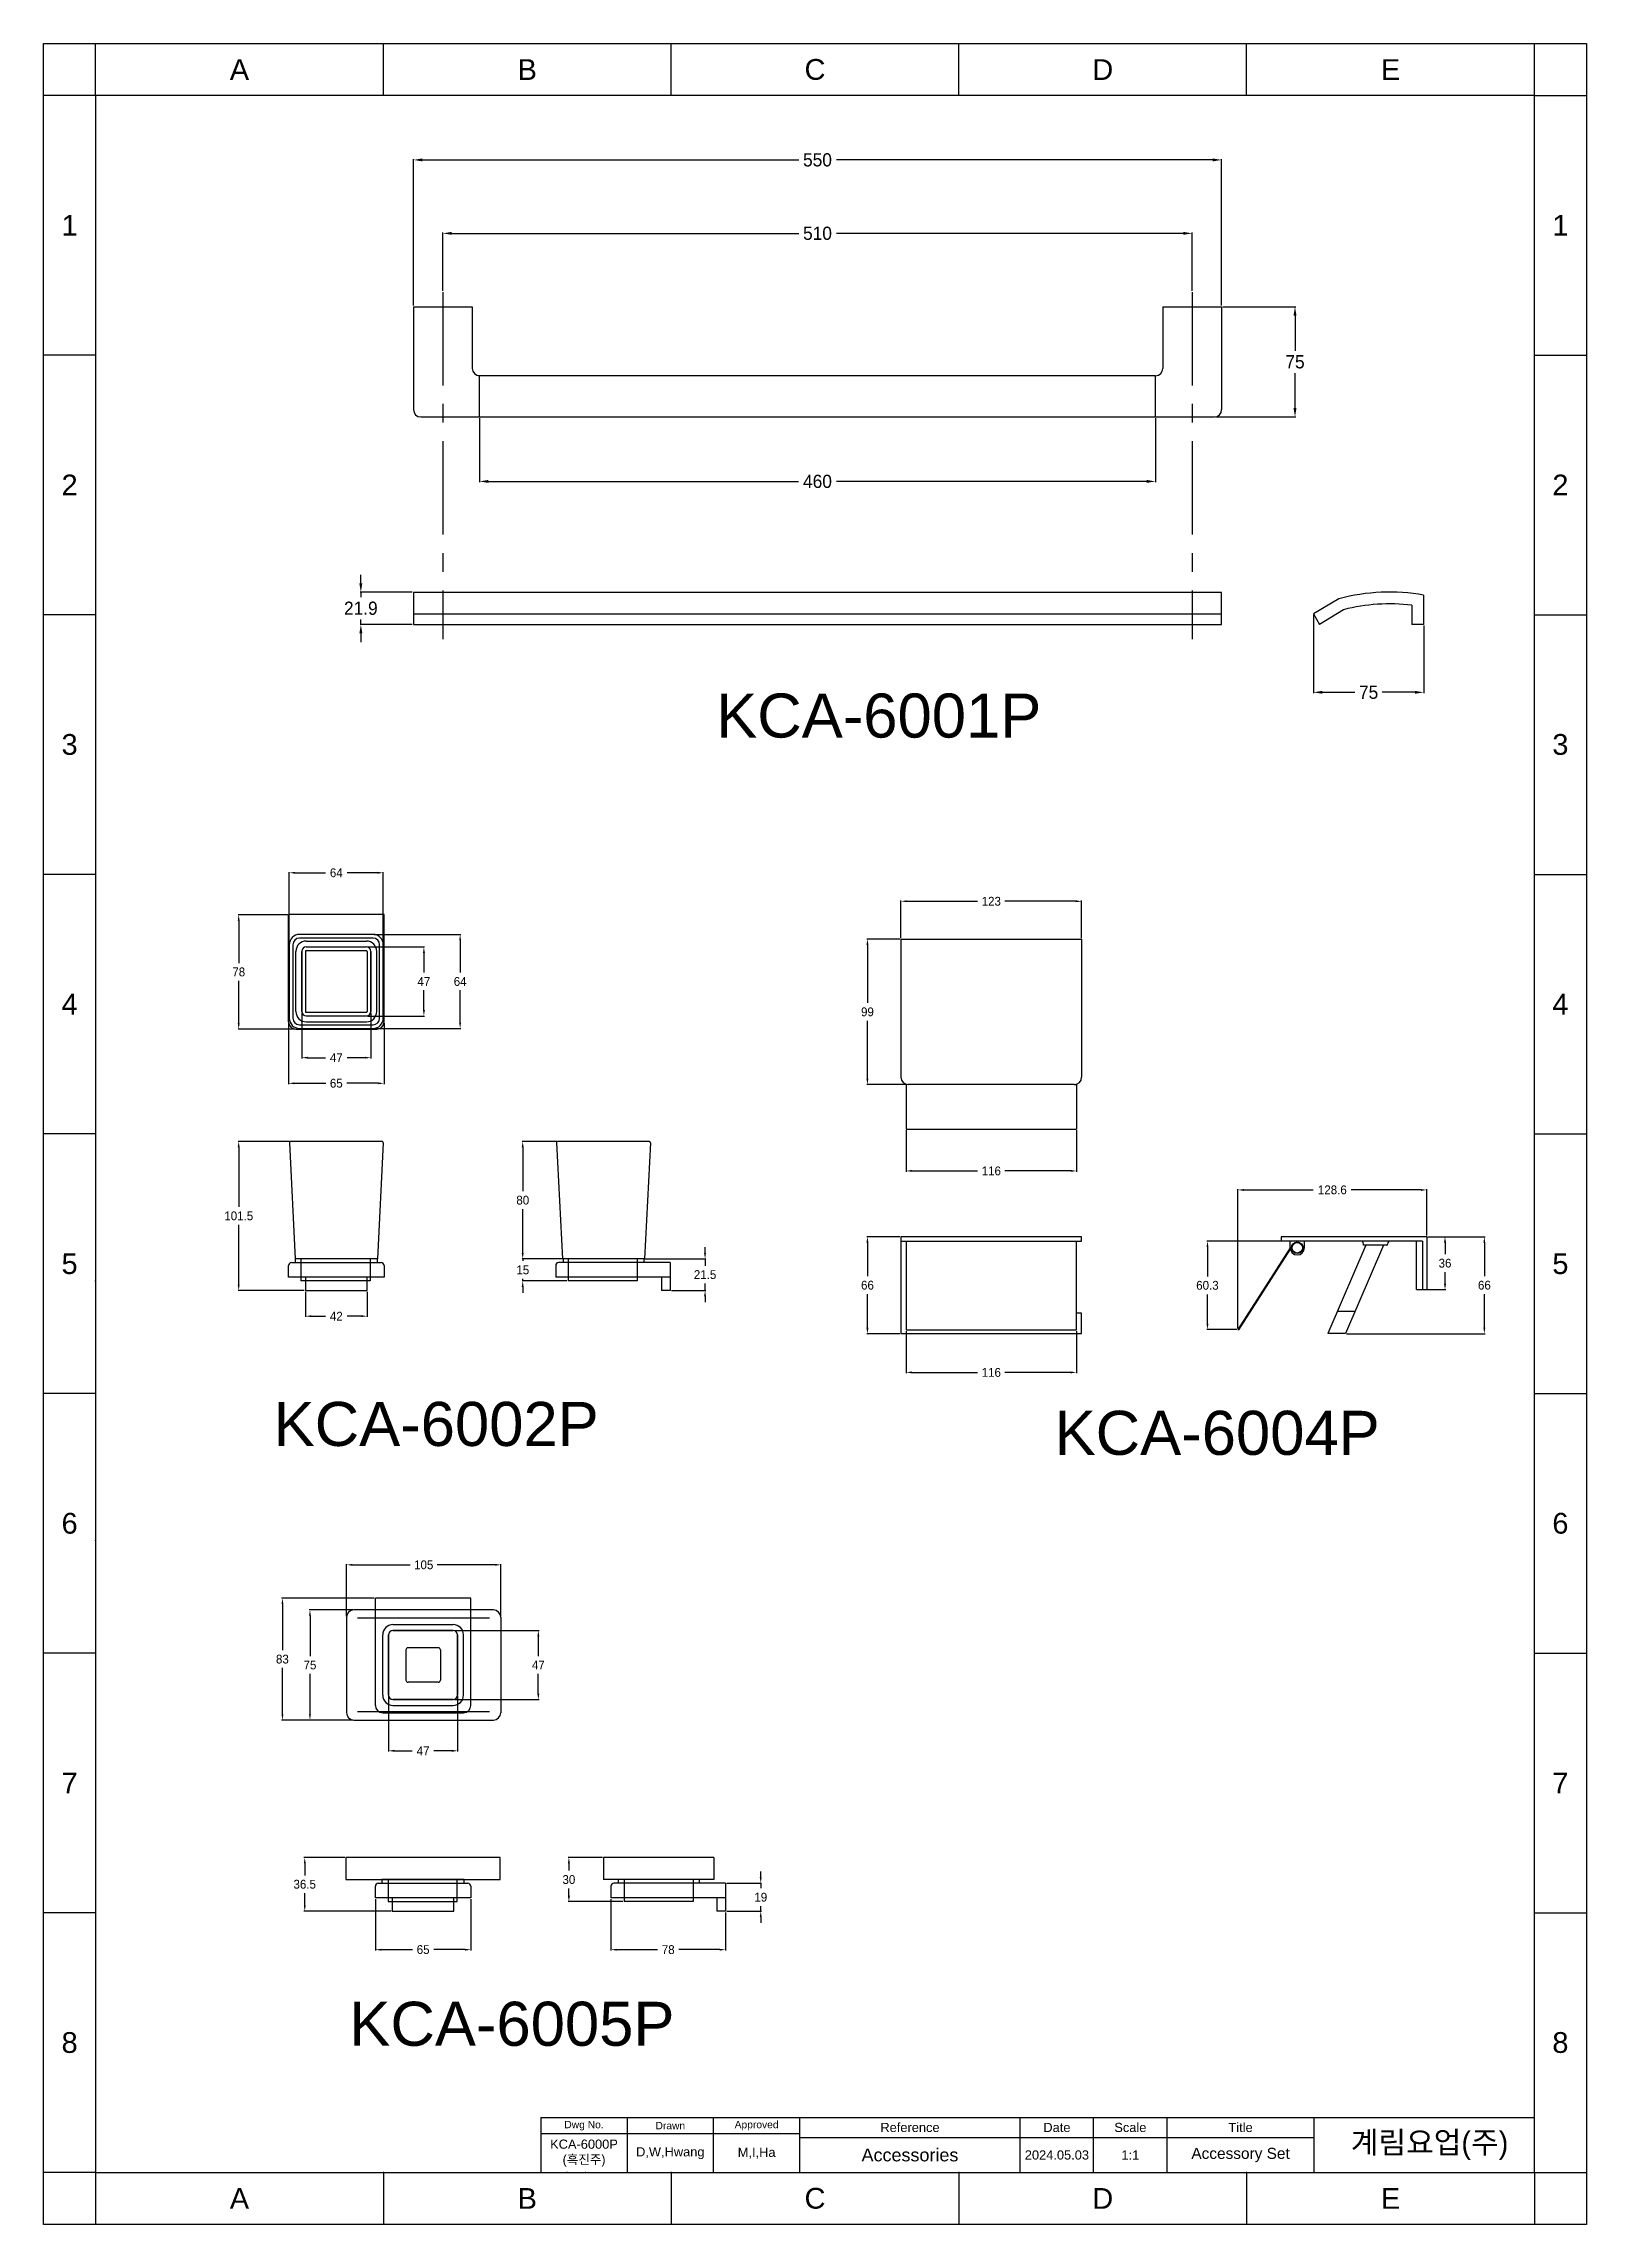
# Model space of a CAD drawing. Header units: millimetres. Extents: x 4953 to 6003, y 1069 to 2553.
import ezdxf

# ---------------------------------------------------------------- set-up
doc = ezdxf.new("R2010")
doc.units = ezdxf.units.MM
doc.linetypes.add('CENTERX2', pattern=[101.6, 63.5, -12.7, 12.7, -12.7])
for name, color, linetype in [('CENTER', 1, 'CENTERX2'), ('DIM', 3, 'Continuous'), ('FORM', 7, 'Continuous'), ('hatch', 2, 'Continuous'), ('TEXT', 2, 'Continuous')]:
    doc.layers.add(name, color=color, linetype=linetype)
doc.styles.add('INUS_FONT', font='Gulim.ttf')
doc.styles.get("Standard").update_dxf_attribs({"font": 'arial.ttf'})
doc.dimstyles.new('시공도 스타일', dxfattribs={"dimscale": 0, "dimtxt": 2, "dimasz": 2, "dimexe": 0.5, "dimexo": 0.8, "dimtad": 1, "dimtih": 1, "dimtoh": 1, "dimdec": 1, "dimdsep": 46, "dimtxsty": 'INUS_FONT', "dimcen": 0, "dimclrd": 3, "dimclre": 3, "dimclrt": 4, "dimadec": 0, "dimazin": 0, "dimtfac": 1, "dimtdec": 1, "dimtmove": 0, "dimatfit": 3, "dimfxl": 1, "dimarcsym": 0})

msp = doc.modelspace()

# ---------------------------------------------------------------- texts
at = {"char_height": 14.14, "attachment_point": 5}
for s, width, insert in [('A', 10, (5086.69, 2535.72)), ('B', 10, (5282.55, 2535.72)), ('C', 10, (5478.41, 2535.72)), ('D', 10, (5674.26, 2535.72)), ('E', 10, (5870.12, 2535.72)), ('1', 50, (4971.08, 2429.66)), ('1', 50, (5985.73, 2429.66)), ('2', 50, (4971.08, 2252.89)), ('2', 50, (5985.73, 2252.89)), ('3', 50, (4971.08, 2076.12)), ('3', 50, (5985.73, 2076.12)), ('4', 50, (4971.08, 1899.35)), ('4', 50, (5985.73, 1899.35)), ('5', 50, (4971.08, 1722.59)), ('5', 50, (5985.73, 1722.59)), ('6', 50, (4971.08, 1545.82)), ('6', 50, (5985.73, 1545.82)), ('7', 50, (4971.08, 1369.05)), ('7', 50, (5985.73, 1369.05)), ('8', 50, (4971.08, 1192.28)), ('8', 50, (5985.73, 1192.28)), ('A', 10, (5086.69, 1086.22)), ('B', 10, (5282.55, 1086.22)), ('C', 10, (5478.41, 1086.22)), ('D', 10, (5674.26, 1086.22)), ('E', 10, (5870.12, 1086.22))]:
    msp.add_mtext_dynamic_manual_height_columns(s, width=width, gutter_width=12.5, heights=[0], dxfattribs=dict(at, insert=insert))
at = {"layer": 'hatch', "char_height": 30, "attachment_point": 1}
for s, insert in [('KCA-6001P', (5411.15, 2110.88)), ('KCA-6002P', (5109.94, 1628.56)), ('KCA-6004P', (5641.48, 1622.5)), ('KCA-6005P', (5161.49, 1220.14))]:
    msp.add_mtext_dynamic_manual_height_columns(s, width=210.7264, gutter_width=12.5, heights=[0], dxfattribs=dict(at, insert=insert))
at = {"layer": 'TEXT', "attachment_point": 5}
for s, width, insert, char_height in [('Dwg No.', 44.2361, (5321.18, 1135.77), 5), ('Drawn', 23.5, (5379.93, 1135.77), 5), ('Approved', 23.5, (5438.68, 1135.77), 5), ('Reference', 60, (5543.05, 1134.52), 6.25), ('Date', 20, (5643.05, 1134.52), 6.25), ('Scale', 20, (5693.05, 1134.52), 6.25), ('Title', 40, (5768.05, 1134.52), 6.25), ('KCA-6000P\\P({\\fGulim|b0|i0|c129|p50;흑진주)}', 51.0608, (5321.18, 1117.02), 6.25), ('D,W,Hwang', 46.4141, (5379.93, 1117.02), 6.25), ('M,I,Ha', 23.5, (5438.68, 1117.02), 6.25), ('Accessories', 128.2482, (5543.05, 1115.77), 8.75), ('2024.05.03', 20, (5643.05, 1115.77), 6.25), ('1:1', 20, (5693.05, 1115.77), 6.25), ('Accessory Set', 108.8486, (5768.05, 1115.77), 7.5)]:
    msp.add_mtext_dynamic_manual_height_columns(s, width=width, gutter_width=12.5, heights=[0], dxfattribs=dict(at, insert=insert, char_height=char_height))
at = {"layer": 'TEXT', "linetype": 'CENTERX2', "insert": (5896.67, 1122.1), "char_height": 15, "attachment_point": 5}
msp.add_mtext_dynamic_manual_height_columns('{\\fHYGothic-Medium|b0|i0|c129|p18;계림요업(주)}', width=139.5892, gutter_width=12.5, heights=[0], dxfattribs=at)

# ---------------------------------------------------------------- blocks, each defined once
blk = doc.blocks.new('*D8')
at = {"layer": 'Defpoints', "color": 0, "ltscale": 1.5, "transparency": 16777216}
for p in [(5659.9, 1969.4), (5536.9, 1943.6), (5659.9, 1943.6)]:
    blk.add_point(p, dxfattribs=at)
at = {"layer": 'DIM', "color": 3, "lineweight": -2, "ltscale": 1.5, "transparency": 16777216}
for p, q in [((5536.9, 1944.4), (5536.9, 1969.9)), ((5540.9, 1969.4), (5589.1, 1969.4)), ((5655.9, 1969.4), (5607.6, 1969.4)), ((5659.9, 1944.4), (5659.9, 1969.9))]:
    blk.add_line(p, q, dxfattribs=at)
at = {"layer": 'DIM', "color": 3, "ltscale": 1.5, "transparency": 16777216}
for points in [[(5540.9, 1970.1), (5540.9, 1968.8), (5536.9, 1969.4)], [(5655.9, 1970.1), (5655.9, 1968.8), (5659.9, 1969.4)]]:
    blk.add_solid(points, dxfattribs=at)
at = {"layer": 'DIM', "color": 4, "ltscale": 1.5, "transparency": 16777216, "insert": (5598.4, 1969.4), "char_height": 6, "attachment_point": 5, "style": 'INUS_FONT'}
blk.add_mtext('123', dxfattribs=at)
blk = doc.blocks.new('*D9')
at = {"layer": 'Defpoints', "color": 0, "ltscale": 1.5, "transparency": 16777216}
for p in [(5536.9, 1943.6), (5514.1, 1844.6), (5541.9, 1844.6)]:
    blk.add_point(p, dxfattribs=at)
at = {"layer": 'DIM', "color": 3, "lineweight": -2, "ltscale": 1.5, "transparency": 16777216}
for p, q in [((5536.1, 1943.6), (5513.6, 1943.6)), ((5514.1, 1939.6), (5514.1, 1900.2)), ((5514.1, 1848.6), (5514.1, 1888.1)), ((5541.1, 1844.6), (5513.6, 1844.6))]:
    blk.add_line(p, q, dxfattribs=at)
at = {"layer": 'DIM', "color": 3, "ltscale": 1.5, "transparency": 16777216}
for points in [[(5513.4, 1939.6), (5514.8, 1939.6), (5514.1, 1943.6)], [(5513.4, 1848.6), (5514.8, 1848.6), (5514.1, 1844.6)]]:
    blk.add_solid(points, dxfattribs=at)
at = {"layer": 'DIM', "color": 4, "ltscale": 1.5, "transparency": 16777216, "insert": (5514.1, 1894.1), "char_height": 6, "attachment_point": 5, "style": 'INUS_FONT'}
blk.add_mtext('99', dxfattribs=at)
blk = doc.blocks.new('*D10')
at = {"layer": 'Defpoints', "color": 0, "ltscale": 1.5, "transparency": 16777216}
for p in [(5894.8, 1741), (5839.4, 1675), (5934, 1675)]:
    blk.add_point(p, dxfattribs=at)
at = {"layer": 'DIM', "color": 3, "lineweight": -2, "ltscale": 1.5, "transparency": 16777216}
for p, q in [((5895.6, 1741), (5934.5, 1741)), ((5934, 1737), (5934, 1714.1)), ((5934, 1679), (5934, 1702)), ((5840.2, 1675), (5934.5, 1675))]:
    blk.add_line(p, q, dxfattribs=at)
at = {"layer": 'DIM', "color": 3, "ltscale": 1.5, "transparency": 16777216}
for points in [[(5933.3, 1737), (5934.6, 1737), (5934, 1741)], [(5933.3, 1679), (5934.6, 1679), (5934, 1675)]]:
    blk.add_solid(points, dxfattribs=at)
at = {"layer": 'DIM', "color": 4, "ltscale": 1.5, "transparency": 16777216, "insert": (5934, 1708), "char_height": 6, "attachment_point": 5, "style": 'INUS_FONT'}
blk.add_mtext('66', dxfattribs=at)
blk = doc.blocks.new('*D11')
at = {"layer": 'Defpoints', "color": 0, "ltscale": 1.5, "transparency": 16777216}
for p in [(5540.4, 1814.3), (5656.4, 1814.3), (5656.4, 1785.8)]:
    blk.add_point(p, dxfattribs=at)
at = {"layer": 'DIM', "color": 3, "lineweight": -2, "ltscale": 1.5, "transparency": 16777216}
for p, q in [((5540.4, 1813.5), (5540.4, 1785.3)), ((5656.4, 1813.5), (5656.4, 1785.3)), ((5544.4, 1785.8), (5589.1, 1785.8)), ((5652.4, 1785.8), (5607.6, 1785.8))]:
    blk.add_line(p, q, dxfattribs=at)
at = {"layer": 'DIM', "color": 3, "ltscale": 1.5, "transparency": 16777216}
for points in [[(5544.4, 1786.5), (5544.4, 1785.2), (5540.4, 1785.8)], [(5652.4, 1786.5), (5652.4, 1785.2), (5656.4, 1785.8)]]:
    blk.add_solid(points, dxfattribs=at)
at = {"layer": 'DIM', "color": 4, "ltscale": 1.5, "transparency": 16777216, "insert": (5598.4, 1785.8), "char_height": 6, "attachment_point": 5, "style": 'INUS_FONT'}
blk.add_mtext('116', dxfattribs=at)
blk = doc.blocks.new('*D12')
at = {"layer": 'Defpoints', "color": 0, "ltscale": 1.5, "transparency": 16777216}
for p in [(5894.8, 1741), (5907.2, 1741), (5887.8, 1705)]:
    blk.add_point(p, dxfattribs=at)
at = {"layer": 'DIM', "color": 3, "lineweight": -2, "ltscale": 1.5, "transparency": 16777216}
for p, q in [((5895.6, 1741), (5907.7, 1741)), ((5907.2, 1737), (5907.2, 1729.1)), ((5907.2, 1709), (5907.2, 1717)), ((5888.6, 1705), (5907.7, 1705))]:
    blk.add_line(p, q, dxfattribs=at)
at = {"layer": 'DIM', "color": 3, "ltscale": 1.5, "transparency": 16777216}
for points in [[(5906.5, 1737), (5907.9, 1737), (5907.2, 1741)], [(5906.5, 1709), (5907.9, 1709), (5907.2, 1705)]]:
    blk.add_solid(points, dxfattribs=at)
at = {"layer": 'DIM', "color": 4, "ltscale": 1.5, "transparency": 16777216, "insert": (5907.2, 1723), "char_height": 6, "attachment_point": 5, "style": 'INUS_FONT'}
blk.add_mtext('36', dxfattribs=at)
blk = doc.blocks.new('*D13')
at = {"layer": 'Defpoints', "color": 0, "ltscale": 1.5, "transparency": 16777216}
for p in [(5745.5, 1738), (5801.8, 1738), (5766.2, 1677.8)]:
    blk.add_point(p, dxfattribs=at)
at = {"layer": 'DIM', "color": 3, "lineweight": -2, "ltscale": 1.5, "transparency": 16777216}
for p, q in [((5801, 1738), (5745, 1738)), ((5745.5, 1734), (5745.5, 1714)), ((5745.5, 1681.8), (5745.5, 1701.8)), ((5765.4, 1677.8), (5745, 1677.8))]:
    blk.add_line(p, q, dxfattribs=at)
at = {"layer": 'DIM', "color": 3, "ltscale": 1.5, "transparency": 16777216}
for points in [[(5744.9, 1734), (5746.2, 1734), (5745.5, 1738)], [(5744.9, 1681.8), (5746.2, 1681.8), (5745.5, 1677.8)]]:
    blk.add_solid(points, dxfattribs=at)
at = {"layer": 'DIM', "color": 4, "ltscale": 1.5, "transparency": 16777216, "insert": (5745.5, 1707.9), "char_height": 6, "attachment_point": 5, "style": 'INUS_FONT'}
blk.add_mtext('60.3', dxfattribs=at)
blk = doc.blocks.new('*D14')
at = {"layer": 'Defpoints', "color": 0, "ltscale": 1.5, "transparency": 16777216}
for p in [(5536.9, 1741), (5514.1, 1675), (5536.9, 1675)]:
    blk.add_point(p, dxfattribs=at)
at = {"layer": 'DIM', "color": 3, "lineweight": -2, "ltscale": 1.5, "transparency": 16777216}
for p, q in [((5536.1, 1741), (5513.6, 1741)), ((5514.1, 1737), (5514.1, 1714.1)), ((5514.1, 1679), (5514.1, 1702)), ((5536.1, 1675), (5513.6, 1675))]:
    blk.add_line(p, q, dxfattribs=at)
at = {"layer": 'DIM', "color": 3, "ltscale": 1.5, "transparency": 16777216}
for points in [[(5513.4, 1737), (5514.8, 1737), (5514.1, 1741)], [(5513.4, 1679), (5514.8, 1679), (5514.1, 1675)]]:
    blk.add_solid(points, dxfattribs=at)
at = {"layer": 'DIM', "color": 4, "ltscale": 1.5, "transparency": 16777216, "insert": (5514.1, 1708), "char_height": 6, "attachment_point": 5, "style": 'INUS_FONT'}
blk.add_mtext('66', dxfattribs=at)
blk = doc.blocks.new('*D15')
at = {"layer": 'Defpoints', "color": 0, "ltscale": 1.5, "transparency": 16777216}
for p in [(5540.4, 1677.5), (5656.4, 1677.5), (5656.4, 1648.6)]:
    blk.add_point(p, dxfattribs=at)
at = {"layer": 'DIM', "color": 3, "lineweight": -2, "ltscale": 1.5, "transparency": 16777216}
for p, q in [((5540.4, 1676.7), (5540.4, 1648.1)), ((5656.4, 1676.7), (5656.4, 1648.1)), ((5544.4, 1648.6), (5589.1, 1648.6)), ((5652.4, 1648.6), (5607.6, 1648.6))]:
    blk.add_line(p, q, dxfattribs=at)
at = {"layer": 'DIM', "color": 3, "ltscale": 1.5, "transparency": 16777216}
for points in [[(5544.4, 1649.3), (5544.4, 1648), (5540.4, 1648.6)], [(5652.4, 1649.3), (5652.4, 1648), (5656.4, 1648.6)]]:
    blk.add_solid(points, dxfattribs=at)
at = {"layer": 'DIM', "color": 4, "ltscale": 1.5, "transparency": 16777216, "insert": (5598.4, 1648.6), "char_height": 6, "attachment_point": 5, "style": 'INUS_FONT'}
blk.add_mtext('116', dxfattribs=at)
blk = doc.blocks.new('*D7')
at = {"layer": 'Defpoints', "color": 0, "ltscale": 1.5, "transparency": 16777216}
for p in [(5894.8, 1772.9), (5894.8, 1741), (5766.2, 1677.8)]:
    blk.add_point(p, dxfattribs=at)
at = {"layer": 'DIM', "color": 3, "lineweight": -2, "ltscale": 1.5, "transparency": 16777216}
for p, q in [((5766.2, 1678.6), (5766.2, 1773.4)), ((5770.2, 1772.9), (5817.5, 1772.9)), ((5890.8, 1772.9), (5843.4, 1772.9)), ((5894.8, 1741.8), (5894.8, 1773.4))]:
    blk.add_line(p, q, dxfattribs=at)
at = {"layer": 'DIM', "color": 3, "ltscale": 1.5, "transparency": 16777216}
for points in [[(5770.2, 1773.5), (5770.2, 1772.2), (5766.2, 1772.9)], [(5890.8, 1773.5), (5890.8, 1772.2), (5894.8, 1772.9)]]:
    blk.add_solid(points, dxfattribs=at)
at = {"layer": 'DIM', "color": 4, "ltscale": 1.5, "transparency": 16777216, "insert": (5830.5, 1772.9), "char_height": 6, "attachment_point": 5, "style": 'INUS_FONT'}
blk.add_mtext('128.6', dxfattribs=at)
blk = doc.blocks.new('*D17')
at = {"layer": 'Defpoints', "color": 0, "ltscale": 1.5, "transparency": 16777216}
for p in [(5417.5, 1300.8), (5417.5, 1281.8), (5441.5, 1281.8)]:
    blk.add_point(p, dxfattribs=at)
at = {"layer": 'DIM', "color": 3, "lineweight": -2, "ltscale": 1.5, "transparency": 16777216}
for p, q in [((5441.5, 1304.8), (5441.5, 1308.8)), ((5418.3, 1300.8), (5442, 1300.8)), ((5441.5, 1300.8), (5441.5, 1297.4)), ((5418.3, 1281.8), (5442, 1281.8)), ((5441.5, 1281.8), (5441.5, 1285.2)), ((5441.5, 1277.8), (5441.5, 1273.8))]:
    blk.add_line(p, q, dxfattribs=at)
at = {"layer": 'DIM', "color": 3, "ltscale": 1.5, "transparency": 16777216}
for points in [[(5440.8, 1304.8), (5442.1, 1304.8), (5441.5, 1300.8)], [(5440.8, 1277.8), (5442.1, 1277.8), (5441.5, 1281.8)]]:
    blk.add_solid(points, dxfattribs=at)
at = {"layer": 'DIM', "color": 4, "ltscale": 1.5, "transparency": 16777216, "insert": (5441.5, 1291.3), "char_height": 6, "attachment_point": 5, "style": 'INUS_FONT'}
blk.add_mtext('19', dxfattribs=at)
blk = doc.blocks.new('*D16')
at = {"layer": 'Defpoints', "color": 0, "ltscale": 1.5, "transparency": 16777216}
for p in [(5334.5, 1318.3), (5310.9, 1288.3), (5348.5, 1288.3)]:
    blk.add_point(p, dxfattribs=at)
at = {"layer": 'DIM', "color": 3, "lineweight": -2, "ltscale": 1.5, "transparency": 16777216}
for p, q in [((5333.7, 1318.3), (5310.4, 1318.3)), ((5310.9, 1314.3), (5310.9, 1309.4)), ((5310.9, 1292.3), (5310.9, 1297.3)), ((5347.7, 1288.3), (5310.4, 1288.3))]:
    blk.add_line(p, q, dxfattribs=at)
at = {"layer": 'DIM', "color": 3, "ltscale": 1.5, "transparency": 16777216}
for points in [[(5310.2, 1314.3), (5311.6, 1314.3), (5310.9, 1318.3)], [(5310.2, 1292.3), (5311.6, 1292.3), (5310.9, 1288.3)]]:
    blk.add_solid(points, dxfattribs=at)
at = {"layer": 'DIM', "color": 4, "ltscale": 1.5, "transparency": 16777216, "insert": (5310.9, 1303.3), "char_height": 6, "attachment_point": 5, "style": 'INUS_FONT'}
blk.add_mtext('30', dxfattribs=at)
blk = doc.blocks.new('*D18')
at = {"layer": 'Defpoints', "color": 0, "ltscale": 1.5, "transparency": 16777216}
for p in [(5159.2, 1318.3), (5131.1, 1281.8), (5190.7, 1281.8)]:
    blk.add_point(p, dxfattribs=at)
at = {"layer": 'DIM', "color": 3, "lineweight": -2, "ltscale": 1.5, "transparency": 16777216}
for p, q in [((5158.4, 1318.3), (5130.6, 1318.3)), ((5131.1, 1314.3), (5131.1, 1306.2)), ((5131.1, 1285.8), (5131.1, 1294)), ((5189.9, 1281.8), (5130.6, 1281.8))]:
    blk.add_line(p, q, dxfattribs=at)
at = {"layer": 'DIM', "color": 3, "ltscale": 1.5, "transparency": 16777216}
for points in [[(5130.5, 1314.3), (5131.8, 1314.3), (5131.1, 1318.3)], [(5130.5, 1285.8), (5131.8, 1285.8), (5131.1, 1281.8)]]:
    blk.add_solid(points, dxfattribs=at)
at = {"layer": 'DIM', "color": 4, "ltscale": 1.5, "transparency": 16777216, "insert": (5131.1, 1300.1), "char_height": 6, "attachment_point": 5, "style": 'INUS_FONT'}
blk.add_mtext('36.5', dxfattribs=at)
blk = doc.blocks.new('*D19')
at = {"layer": 'Defpoints', "color": 0, "ltscale": 1.5, "transparency": 16777216}
for p in [(5179.2, 1494.9), (5115.9, 1411.9), (5164.6, 1411.9)]:
    blk.add_point(p, dxfattribs=at)
at = {"layer": 'DIM', "color": 3, "lineweight": -2, "ltscale": 1.5, "transparency": 16777216}
for p, q in [((5178.4, 1494.9), (5115.4, 1494.9)), ((5115.9, 1490.9), (5115.9, 1459.5)), ((5115.9, 1415.9), (5115.9, 1447.4)), ((5163.8, 1411.9), (5115.4, 1411.9))]:
    blk.add_line(p, q, dxfattribs=at)
at = {"layer": 'DIM', "color": 3, "ltscale": 1.5, "transparency": 16777216}
for points in [[(5115.3, 1490.9), (5116.6, 1490.9), (5115.9, 1494.9)], [(5115.3, 1415.9), (5116.6, 1415.9), (5115.9, 1411.9)]]:
    blk.add_solid(points, dxfattribs=at)
at = {"layer": 'DIM', "color": 4, "ltscale": 1.5, "transparency": 16777216, "insert": (5115.9, 1453.4), "char_height": 6, "attachment_point": 5, "style": 'INUS_FONT'}
blk.add_mtext('83', dxfattribs=at)
blk = doc.blocks.new('*D20')
at = {"layer": 'Defpoints', "color": 0, "ltscale": 1.5, "transparency": 16777216}
for p in [(5164.6, 1486.9), (5134.7, 1411.9), (5164.6, 1411.9)]:
    blk.add_point(p, dxfattribs=at)
at = {"layer": 'DIM', "color": 3, "lineweight": -2, "ltscale": 1.5, "transparency": 16777216}
for p, q in [((5163.8, 1486.9), (5134.2, 1486.9)), ((5134.7, 1482.9), (5134.7, 1455.5)), ((5134.7, 1415.9), (5134.7, 1443.4)), ((5163.8, 1411.9), (5134.2, 1411.9))]:
    blk.add_line(p, q, dxfattribs=at)
at = {"layer": 'DIM', "color": 3, "ltscale": 1.5, "transparency": 16777216}
for points in [[(5134, 1482.9), (5135.3, 1482.9), (5134.7, 1486.9)], [(5134, 1415.9), (5135.3, 1415.9), (5134.7, 1411.9)]]:
    blk.add_solid(points, dxfattribs=at)
at = {"layer": 'DIM', "color": 4, "ltscale": 1.5, "transparency": 16777216, "insert": (5134.7, 1449.4), "char_height": 6, "attachment_point": 5, "style": 'INUS_FONT'}
blk.add_mtext('75', dxfattribs=at)
blk = doc.blocks.new('*D21')
at = {"layer": 'Defpoints', "color": 0, "ltscale": 1.5, "transparency": 16777216}
for p in [(5339.5, 1290.8), (5417.5, 1281.8), (5417.5, 1255.6)]:
    blk.add_point(p, dxfattribs=at)
at = {"layer": 'DIM', "color": 3, "lineweight": -2, "ltscale": 1.5, "transparency": 16777216}
for p, q in [((5339.5, 1290), (5339.5, 1255.1)), ((5417.5, 1281), (5417.5, 1255.1)), ((5343.5, 1255.6), (5371.3, 1255.6)), ((5413.5, 1255.6), (5385.7, 1255.6))]:
    blk.add_line(p, q, dxfattribs=at)
at = {"layer": 'DIM', "color": 3, "ltscale": 1.5, "transparency": 16777216}
for points in [[(5343.5, 1256.2), (5343.5, 1254.9), (5339.5, 1255.6)], [(5413.5, 1256.2), (5413.5, 1254.9), (5417.5, 1255.6)]]:
    blk.add_solid(points, dxfattribs=at)
at = {"layer": 'DIM', "color": 4, "ltscale": 1.5, "transparency": 16777216, "insert": (5378.5, 1255.6), "char_height": 6, "attachment_point": 5, "style": 'INUS_FONT'}
blk.add_mtext('78', dxfattribs=at)
blk = doc.blocks.new('*D22')
at = {"layer": 'Defpoints', "color": 0, "ltscale": 1.5, "transparency": 16777216}
for p in [(5264.6, 1517.6), (5159.6, 1481.9), (5264.6, 1481.9)]:
    blk.add_point(p, dxfattribs=at)
at = {"layer": 'DIM', "color": 3, "lineweight": -2, "ltscale": 1.5, "transparency": 16777216}
for p, q in [((5159.6, 1482.7), (5159.6, 1518.1)), ((5163.6, 1517.6), (5202.8, 1517.6)), ((5260.6, 1517.6), (5221.3, 1517.6)), ((5264.6, 1482.7), (5264.6, 1518.1))]:
    blk.add_line(p, q, dxfattribs=at)
at = {"layer": 'DIM', "color": 3, "ltscale": 1.5, "transparency": 16777216}
for points in [[(5163.6, 1518.3), (5163.6, 1517), (5159.6, 1517.6)], [(5260.6, 1518.3), (5260.6, 1517), (5264.6, 1517.6)]]:
    blk.add_solid(points, dxfattribs=at)
at = {"layer": 'DIM', "color": 4, "ltscale": 1.5, "transparency": 16777216, "insert": (5212.1, 1517.6), "char_height": 6, "attachment_point": 5, "style": 'INUS_FONT'}
blk.add_mtext('105', dxfattribs=at)
blk = doc.blocks.new('*D23')
at = {"layer": 'Defpoints', "color": 0, "ltscale": 1.5, "transparency": 16777216}
for p in [(5179.2, 1290.8), (5244.2, 1290.8), (5244.2, 1255.6)]:
    blk.add_point(p, dxfattribs=at)
at = {"layer": 'DIM', "color": 3, "lineweight": -2, "ltscale": 1.5, "transparency": 16777216}
for p, q in [((5179.2, 1290), (5179.2, 1255.1)), ((5244.2, 1290), (5244.2, 1255.1)), ((5183.2, 1255.6), (5204.5, 1255.6)), ((5240.2, 1255.6), (5218.9, 1255.6))]:
    blk.add_line(p, q, dxfattribs=at)
at = {"layer": 'DIM', "color": 3, "ltscale": 1.5, "transparency": 16777216}
for points in [[(5183.2, 1256.2), (5183.2, 1254.9), (5179.2, 1255.6)], [(5240.2, 1256.2), (5240.2, 1254.9), (5244.2, 1255.6)]]:
    blk.add_solid(points, dxfattribs=at)
at = {"layer": 'DIM', "color": 4, "ltscale": 1.5, "transparency": 16777216, "insert": (5211.7, 1255.6), "char_height": 6, "attachment_point": 5, "style": 'INUS_FONT'}
blk.add_mtext('65', dxfattribs=at)
blk = doc.blocks.new('*D24')
at = {"layer": 'Defpoints', "color": 0, "ltscale": 1.5, "transparency": 16777216}
for p in [(5232.2, 1472.9), (5232.2, 1425.9), (5290.1, 1425.9)]:
    blk.add_point(p, dxfattribs=at)
at = {"layer": 'DIM', "color": 3, "lineweight": -2, "ltscale": 1.5, "transparency": 16777216}
for p, q in [((5233, 1472.9), (5290.6, 1472.9)), ((5290.1, 1468.9), (5290.1, 1455.5)), ((5290.1, 1429.9), (5290.1, 1443.3)), ((5233, 1425.9), (5290.6, 1425.9))]:
    blk.add_line(p, q, dxfattribs=at)
at = {"layer": 'DIM', "color": 3, "ltscale": 1.5, "transparency": 16777216}
for points in [[(5289.4, 1468.9), (5290.8, 1468.9), (5290.1, 1472.9)], [(5289.4, 1429.9), (5290.8, 1429.9), (5290.1, 1425.9)]]:
    blk.add_solid(points, dxfattribs=at)
at = {"layer": 'DIM', "color": 4, "ltscale": 1.5, "transparency": 16777216, "insert": (5290.1, 1449.4), "char_height": 6, "attachment_point": 5, "style": 'INUS_FONT'}
blk.add_mtext('47', dxfattribs=at)
blk = doc.blocks.new('*D25')
at = {"layer": 'Defpoints', "color": 0, "ltscale": 1.5, "transparency": 16777216}
for p in [(5188.2, 1428.9), (5235.2, 1428.9), (5235.2, 1391)]:
    blk.add_point(p, dxfattribs=at)
at = {"layer": 'DIM', "color": 3, "lineweight": -2, "ltscale": 1.5, "transparency": 16777216}
for p, q in [((5188.2, 1428.1), (5188.2, 1390.5)), ((5235.2, 1428.1), (5235.2, 1390.5)), ((5192.2, 1391), (5204.3, 1391)), ((5231.2, 1391), (5219, 1391))]:
    blk.add_line(p, q, dxfattribs=at)
at = {"layer": 'DIM', "color": 3, "ltscale": 1.5, "transparency": 16777216}
for points in [[(5192.2, 1391.7), (5192.2, 1390.3), (5188.2, 1391)], [(5231.2, 1391.7), (5231.2, 1390.3), (5235.2, 1391)]]:
    blk.add_solid(points, dxfattribs=at)
at = {"layer": 'DIM', "color": 4, "ltscale": 1.5, "transparency": 16777216, "insert": (5211.7, 1391), "char_height": 6, "attachment_point": 5, "style": 'INUS_FONT'}
blk.add_mtext('47', dxfattribs=at)
blk = doc.blocks.new('*D26')
at = {"layer": 'Defpoints', "color": 0, "ltscale": 1.5, "transparency": 16777216}
for p in [(5120.1, 1887.3), (5185.1, 1887.3), (5185.1, 1845.5)]:
    blk.add_point(p, dxfattribs=at)
at = {"layer": 'DIM', "color": 3, "lineweight": -2, "ltscale": 1.5, "transparency": 16777216}
for p, q in [((5120.1, 1886.5), (5120.1, 1845)), ((5185.1, 1886.5), (5185.1, 1845)), ((5124.1, 1845.5), (5145.4, 1845.5)), ((5181.1, 1845.5), (5159.8, 1845.5))]:
    blk.add_line(p, q, dxfattribs=at)
at = {"layer": 'DIM', "color": 3, "ltscale": 1.5, "transparency": 16777216}
for points in [[(5124.1, 1846.1), (5124.1, 1844.8), (5120.1, 1845.5)], [(5181.1, 1846.1), (5181.1, 1844.8), (5185.1, 1845.5)]]:
    blk.add_solid(points, dxfattribs=at)
at = {"layer": 'DIM', "color": 4, "ltscale": 1.5, "transparency": 16777216, "insert": (5152.6, 1845.5), "char_height": 6, "attachment_point": 5, "style": 'INUS_FONT'}
blk.add_mtext('65', dxfattribs=at)
blk = doc.blocks.new('*D27')
at = {"layer": 'Defpoints', "color": 0, "ltscale": 1.5, "transparency": 16777216}
for p in [(5086.2, 1960.3), (5120.1, 1960.3), (5125.1, 1882.3)]:
    blk.add_point(p, dxfattribs=at)
at = {"layer": 'DIM', "color": 3, "lineweight": -2, "ltscale": 1.5, "transparency": 16777216}
for p, q in [((5119.3, 1960.3), (5085.7, 1960.3)), ((5086.2, 1956.3), (5086.2, 1927.4)), ((5086.2, 1886.3), (5086.2, 1915.3)), ((5124.3, 1882.3), (5085.7, 1882.3))]:
    blk.add_line(p, q, dxfattribs=at)
at = {"layer": 'DIM', "color": 3, "ltscale": 1.5, "transparency": 16777216}
for points in [[(5085.5, 1956.3), (5086.8, 1956.3), (5086.2, 1960.3)], [(5085.5, 1886.3), (5086.8, 1886.3), (5086.2, 1882.3)]]:
    blk.add_solid(points, dxfattribs=at)
at = {"layer": 'DIM', "color": 4, "ltscale": 1.5, "transparency": 16777216, "insert": (5086.2, 1921.3), "char_height": 6, "attachment_point": 5, "style": 'INUS_FONT'}
blk.add_mtext('78', dxfattribs=at)
blk = doc.blocks.new('*D28')
at = {"layer": 'Defpoints', "color": 0, "ltscale": 1.5, "transparency": 16777216}
for p in [(5120.6, 1988.8), (5120.6, 1939.8), (5184.6, 1939.8)]:
    blk.add_point(p, dxfattribs=at)
at = {"layer": 'DIM', "color": 3, "lineweight": -2, "ltscale": 1.5, "transparency": 16777216}
for p, q in [((5120.6, 1940.6), (5120.6, 1989.3)), ((5124.6, 1988.8), (5145.2, 1988.8)), ((5180.6, 1988.8), (5159.9, 1988.8)), ((5184.6, 1940.6), (5184.6, 1989.3))]:
    blk.add_line(p, q, dxfattribs=at)
at = {"layer": 'DIM', "color": 3, "ltscale": 1.5, "transparency": 16777216}
for points in [[(5124.6, 1989.5), (5124.6, 1988.2), (5120.6, 1988.8)], [(5180.6, 1989.5), (5180.6, 1988.2), (5184.6, 1988.8)]]:
    blk.add_solid(points, dxfattribs=at)
at = {"layer": 'DIM', "color": 4, "ltscale": 1.5, "transparency": 16777216, "insert": (5152.6, 1988.8), "char_height": 6, "attachment_point": 5, "style": 'INUS_FONT'}
blk.add_mtext('64', dxfattribs=at)
blk = doc.blocks.new('*D29')
at = {"layer": 'Defpoints', "color": 0, "ltscale": 1.5, "transparency": 16777216}
for p in [(5177.6, 1946.8), (5177.6, 1882.8), (5236.9, 1882.8)]:
    blk.add_point(p, dxfattribs=at)
at = {"layer": 'DIM', "color": 3, "lineweight": -2, "ltscale": 1.5, "transparency": 16777216}
for p, q in [((5178.4, 1946.8), (5237.4, 1946.8)), ((5236.9, 1942.8), (5236.9, 1920.9)), ((5236.9, 1886.8), (5236.9, 1908.8)), ((5178.4, 1882.8), (5237.4, 1882.8))]:
    blk.add_line(p, q, dxfattribs=at)
at = {"layer": 'DIM', "color": 3, "ltscale": 1.5, "transparency": 16777216}
for points in [[(5236.2, 1942.8), (5237.5, 1942.8), (5236.9, 1946.8)], [(5236.2, 1886.8), (5237.5, 1886.8), (5236.9, 1882.8)]]:
    blk.add_solid(points, dxfattribs=at)
at = {"layer": 'DIM', "color": 4, "ltscale": 1.5, "transparency": 16777216, "insert": (5236.9, 1914.8), "char_height": 6, "attachment_point": 5, "style": 'INUS_FONT'}
blk.add_mtext('64', dxfattribs=at)
blk = doc.blocks.new('*D30')
at = {"layer": 'Defpoints', "color": 0, "ltscale": 1.5, "transparency": 16777216}
for p in [(5129.1, 1894.3), (5176.1, 1894.3), (5176.1, 1862.9)]:
    blk.add_point(p, dxfattribs=at)
at = {"layer": 'DIM', "color": 3, "lineweight": -2, "ltscale": 1.5, "transparency": 16777216}
for p, q in [((5129.1, 1893.5), (5129.1, 1862.4)), ((5176.1, 1893.5), (5176.1, 1862.4)), ((5133.1, 1862.9), (5145.2, 1862.9)), ((5172.1, 1862.9), (5160, 1862.9))]:
    blk.add_line(p, q, dxfattribs=at)
at = {"layer": 'DIM', "color": 3, "ltscale": 1.5, "transparency": 16777216}
for points in [[(5133.1, 1863.6), (5133.1, 1862.3), (5129.1, 1862.9)], [(5172.1, 1863.6), (5172.1, 1862.3), (5176.1, 1862.9)]]:
    blk.add_solid(points, dxfattribs=at)
at = {"layer": 'DIM', "color": 4, "ltscale": 1.5, "transparency": 16777216, "insert": (5152.6, 1862.9), "char_height": 6, "attachment_point": 5, "style": 'INUS_FONT'}
blk.add_mtext('47', dxfattribs=at)
blk = doc.blocks.new('*D31')
at = {"layer": 'Defpoints', "color": 0, "ltscale": 1.5, "transparency": 16777216}
for p in [(5173.1, 1938.3), (5212.2, 1938.3), (5173.1, 1891.3)]:
    blk.add_point(p, dxfattribs=at)
at = {"layer": 'DIM', "color": 3, "lineweight": -2, "ltscale": 1.5, "transparency": 16777216}
for p, q in [((5173.9, 1938.3), (5212.7, 1938.3)), ((5212.2, 1934.3), (5212.2, 1920.9)), ((5212.2, 1895.3), (5212.2, 1908.8)), ((5173.9, 1891.3), (5212.7, 1891.3))]:
    blk.add_line(p, q, dxfattribs=at)
at = {"layer": 'DIM', "color": 3, "ltscale": 1.5, "transparency": 16777216}
for points in [[(5211.6, 1934.3), (5212.9, 1934.3), (5212.2, 1938.3)], [(5211.6, 1895.3), (5212.9, 1895.3), (5212.2, 1891.3)]]:
    blk.add_solid(points, dxfattribs=at)
at = {"layer": 'DIM', "color": 4, "ltscale": 1.5, "transparency": 16777216, "insert": (5212.2, 1914.8), "char_height": 6, "attachment_point": 5, "style": 'INUS_FONT'}
blk.add_mtext('47', dxfattribs=at)
blk = doc.blocks.new('*D32')
at = {"layer": 'Defpoints', "color": 0, "ltscale": 1.5, "transparency": 16777216}
for p in [(5279.5, 1725.9), (5310.4, 1725.9), (5310.4, 1710.9)]:
    blk.add_point(p, dxfattribs=at)
at = {"layer": 'DIM', "color": 3, "lineweight": -2, "ltscale": 1.5, "transparency": 16777216}
for p, q in [((5309.6, 1725.9), (5279, 1725.9)), ((5279.5, 1729.9), (5279.5, 1733.9)), ((5279.5, 1725.9), (5279.5, 1724.5)), ((5309.6, 1710.9), (5279, 1710.9)), ((5279.5, 1710.9), (5279.5, 1712.4)), ((5279.5, 1706.9), (5279.5, 1702.9))]:
    blk.add_line(p, q, dxfattribs=at)
at = {"layer": 'DIM', "color": 3, "ltscale": 1.5, "transparency": 16777216}
for points in [[(5278.8, 1729.9), (5280.1, 1729.9), (5279.5, 1725.9)], [(5278.8, 1706.9), (5280.1, 1706.9), (5279.5, 1710.9)]]:
    blk.add_solid(points, dxfattribs=at)
at = {"layer": 'DIM', "color": 4, "ltscale": 1.5, "transparency": 16777216, "insert": (5279.5, 1718.4), "char_height": 6, "attachment_point": 5, "style": 'INUS_FONT'}
blk.add_mtext('15', dxfattribs=at)
blk = doc.blocks.new('*D33')
at = {"layer": 'Defpoints', "color": 0, "ltscale": 1.5, "transparency": 16777216}
for p in [(5279.5, 1805.9), (5303.5, 1805.9), (5306.4, 1725.9)]:
    blk.add_point(p, dxfattribs=at)
at = {"layer": 'DIM', "color": 3, "lineweight": -2, "ltscale": 1.5, "transparency": 16777216}
for p, q in [((5302.7, 1805.9), (5279, 1805.9)), ((5279.5, 1801.9), (5279.5, 1772)), ((5279.5, 1729.9), (5279.5, 1759.9)), ((5305.6, 1725.9), (5279, 1725.9))]:
    blk.add_line(p, q, dxfattribs=at)
at = {"layer": 'DIM', "color": 3, "ltscale": 1.5, "transparency": 16777216}
for points in [[(5278.8, 1801.9), (5280.1, 1801.9), (5279.5, 1805.9)], [(5278.8, 1729.9), (5280.1, 1729.9), (5279.5, 1725.9)]]:
    blk.add_solid(points, dxfattribs=at)
at = {"layer": 'DIM', "color": 4, "ltscale": 1.5, "transparency": 16777216, "insert": (5279.5, 1765.9), "char_height": 6, "attachment_point": 5, "style": 'INUS_FONT'}
blk.add_mtext('80', dxfattribs=at)
blk = doc.blocks.new('*D34')
at = {"layer": 'Defpoints', "color": 0, "ltscale": 1.5, "transparency": 16777216}
for p in [(5361.9, 1725.9), (5379.9, 1704.4), (5403.6, 1704.4)]:
    blk.add_point(p, dxfattribs=at)
at = {"layer": 'DIM', "color": 3, "lineweight": -2, "ltscale": 1.5, "transparency": 16777216}
for p, q in [((5362.7, 1725.9), (5404.1, 1725.9)), ((5403.6, 1729.9), (5403.6, 1733.9)), ((5403.6, 1725.9), (5403.6, 1721.9)), ((5403.6, 1721.9), (5403.6, 1721.3)), ((5403.6, 1708.4), (5403.6, 1709.1)), ((5403.6, 1704.4), (5403.6, 1708.4)), ((5380.7, 1704.4), (5404.1, 1704.4)), ((5403.6, 1700.4), (5403.6, 1696.4))]:
    blk.add_line(p, q, dxfattribs=at)
at = {"layer": 'DIM', "color": 3, "ltscale": 1.5, "transparency": 16777216}
for points in [[(5402.9, 1729.9), (5404.2, 1729.9), (5403.6, 1725.9)], [(5402.9, 1700.4), (5404.2, 1700.4), (5403.6, 1704.4)]]:
    blk.add_solid(points, dxfattribs=at)
at = {"layer": 'DIM', "color": 4, "ltscale": 1.5, "transparency": 16777216, "insert": (5403.6, 1715.2), "char_height": 6, "attachment_point": 5, "style": 'INUS_FONT'}
blk.add_mtext('21.5', dxfattribs=at)
blk = doc.blocks.new('*D35')
at = {"layer": 'Defpoints', "color": 0, "ltscale": 1.5, "transparency": 16777216}
for p in [(5121.6, 1805.9), (5086.2, 1704.4), (5131.6, 1704.4)]:
    blk.add_point(p, dxfattribs=at)
at = {"layer": 'DIM', "color": 3, "lineweight": -2, "ltscale": 1.5, "transparency": 16777216}
for p, q in [((5120.8, 1805.9), (5085.7, 1805.9)), ((5086.2, 1801.9), (5086.2, 1761.3)), ((5086.2, 1708.4), (5086.2, 1749.1)), ((5130.8, 1704.4), (5085.7, 1704.4))]:
    blk.add_line(p, q, dxfattribs=at)
at = {"layer": 'DIM', "color": 3, "ltscale": 1.5, "transparency": 16777216}
for points in [[(5085.5, 1801.9), (5086.8, 1801.9), (5086.2, 1805.9)], [(5085.5, 1708.4), (5086.8, 1708.4), (5086.2, 1704.4)]]:
    blk.add_solid(points, dxfattribs=at)
at = {"layer": 'DIM', "color": 4, "ltscale": 1.5, "transparency": 16777216, "insert": (5086.2, 1755.2), "char_height": 6, "attachment_point": 5, "style": 'INUS_FONT'}
blk.add_mtext('101.5', dxfattribs=at)
blk = doc.blocks.new('*D36')
at = {"layer": 'Defpoints', "color": 0, "ltscale": 1.5, "transparency": 16777216}
for p in [(5131.6, 1704.4), (5173.6, 1704.4), (5173.6, 1686.9)]:
    blk.add_point(p, dxfattribs=at)
at = {"layer": 'DIM', "color": 3, "lineweight": -2, "ltscale": 1.5, "transparency": 16777216}
for p, q in [((5131.6, 1703.6), (5131.6, 1686.4)), ((5173.6, 1703.6), (5173.6, 1686.4)), ((5135.6, 1686.9), (5145.3, 1686.9)), ((5169.6, 1686.9), (5159.9, 1686.9))]:
    blk.add_line(p, q, dxfattribs=at)
at = {"layer": 'DIM', "color": 3, "ltscale": 1.5, "transparency": 16777216}
for points in [[(5135.6, 1687.6), (5135.6, 1686.3), (5131.6, 1686.9)], [(5169.6, 1687.6), (5169.6, 1686.3), (5173.6, 1686.9)]]:
    blk.add_solid(points, dxfattribs=at)
at = {"layer": 'DIM', "color": 4, "ltscale": 1.5, "transparency": 16777216, "insert": (5152.6, 1686.9), "char_height": 6, "attachment_point": 5, "style": 'INUS_FONT'}
blk.add_mtext('42', dxfattribs=at)
blk = doc.blocks.new('*D97')
at = {"layer": 'Defpoints', "color": 0, "ltscale": 1.5, "transparency": 16777216}
for p in [(5755.1, 2474.2), (5205.1, 2374.2), (5755.1, 2374.2)]:
    blk.add_point(p, dxfattribs=at)
at = {"layer": 'DIM', "color": 3, "lineweight": -2, "ltscale": 1.5, "transparency": 16777216}
for p, q in [((5205.1, 2375), (5205.1, 2474.7)), ((5211.1, 2474.2), (5467.3, 2474.2)), ((5749.1, 2474.2), (5493, 2474.2)), ((5755.1, 2375), (5755.1, 2474.7))]:
    blk.add_line(p, q, dxfattribs=at)
at = {"layer": 'DIM', "color": 3, "ltscale": 1.5, "transparency": 16777216}
for points in [[(5211.1, 2475.2), (5211.1, 2473.2), (5205.1, 2474.2)], [(5749.1, 2475.2), (5749.1, 2473.2), (5755.1, 2474.2)]]:
    blk.add_solid(points, dxfattribs=at)
at = {"layer": 'DIM', "color": 4, "ltscale": 1.5, "transparency": 16777216, "insert": (5480.1, 2474.2), "char_height": 9, "attachment_point": 5, "style": 'INUS_FONT'}
blk.add_mtext('550', dxfattribs=at)
blk = doc.blocks.new('*D96')
at = {"layer": 'Defpoints', "color": 0, "ltscale": 1.5, "transparency": 16777216}
for p in [(5735.1, 2424.2), (5225.1, 2384.2), (5735.1, 2384.2)]:
    blk.add_point(p, dxfattribs=at)
at = {"layer": 'DIM', "color": 3, "lineweight": -2, "ltscale": 1.5, "transparency": 16777216}
for p, q in [((5225.1, 2385), (5225.1, 2424.7)), ((5231.1, 2424.2), (5467.3, 2424.2)), ((5729.1, 2424.2), (5493, 2424.2)), ((5735.1, 2385), (5735.1, 2424.7))]:
    blk.add_line(p, q, dxfattribs=at)
at = {"layer": 'DIM', "color": 3, "ltscale": 1.5, "transparency": 16777216}
for points in [[(5231.1, 2425.2), (5231.1, 2423.2), (5225.1, 2424.2)], [(5729.1, 2425.2), (5729.1, 2423.2), (5735.1, 2424.2)]]:
    blk.add_solid(points, dxfattribs=at)
at = {"layer": 'DIM', "color": 4, "ltscale": 1.5, "transparency": 16777216, "insert": (5480.1, 2424.2), "char_height": 9, "attachment_point": 5, "style": 'INUS_FONT'}
blk.add_mtext('510', dxfattribs=at)
blk = doc.blocks.new('*D98')
at = {"layer": 'Defpoints', "color": 0, "ltscale": 1.5, "transparency": 16777216}
for p in [(5755.1, 2374.2), (5750.1, 2299.2), (5805.1, 2299.2)]:
    blk.add_point(p, dxfattribs=at)
at = {"layer": 'DIM', "color": 3, "lineweight": -2, "ltscale": 1.5, "transparency": 16777216}
for p, q in [((5755.9, 2374.2), (5805.6, 2374.2)), ((5805.1, 2368.2), (5805.1, 2344.3)), ((5805.1, 2305.2), (5805.1, 2329.1)), ((5750.9, 2299.2), (5805.6, 2299.2))]:
    blk.add_line(p, q, dxfattribs=at)
at = {"layer": 'DIM', "color": 3, "ltscale": 1.5, "transparency": 16777216}
for points in [[(5804.1, 2368.2), (5806.1, 2368.2), (5805.1, 2374.2)], [(5804.1, 2305.2), (5806.1, 2305.2), (5805.1, 2299.2)]]:
    blk.add_solid(points, dxfattribs=at)
at = {"layer": 'DIM', "color": 4, "ltscale": 1.5, "transparency": 16777216, "insert": (5805.1, 2336.7), "char_height": 9, "attachment_point": 5, "style": 'INUS_FONT'}
blk.add_mtext('75', dxfattribs=at)
blk = doc.blocks.new('*D99')
at = {"layer": 'Defpoints', "color": 0, "ltscale": 1.5, "transparency": 16777216}
for p in [(5817.7, 2165.2), (5892.7, 2157.9), (5817.7, 2111.7)]:
    blk.add_point(p, dxfattribs=at)
at = {"layer": 'DIM', "color": 3, "lineweight": -2, "ltscale": 1.5, "transparency": 16777216}
for p, q in [((5817.7, 2164.4), (5817.7, 2111.2)), ((5892.7, 2157.1), (5892.7, 2111.2)), ((5823.7, 2111.7), (5845.9, 2111.7)), ((5886.7, 2111.7), (5864.4, 2111.7))]:
    blk.add_line(p, q, dxfattribs=at)
at = {"layer": 'DIM', "color": 3, "ltscale": 1.5, "transparency": 16777216}
for points in [[(5823.7, 2112.7), (5823.7, 2110.7), (5817.7, 2111.7)], [(5886.7, 2112.7), (5886.7, 2110.7), (5892.7, 2111.7)]]:
    blk.add_solid(points, dxfattribs=at)
at = {"layer": 'DIM', "color": 4, "ltscale": 1.5, "transparency": 16777216, "insert": (5855.2, 2111.7), "char_height": 9, "attachment_point": 5, "style": 'INUS_FONT'}
blk.add_mtext('75', dxfattribs=at)
blk = doc.blocks.new('*D100')
at = {"layer": 'Defpoints', "color": 0, "ltscale": 1.5, "transparency": 16777216}
for p in [(5250.1, 2299.2), (5710.1, 2299.2), (5710.1, 2255.3)]:
    blk.add_point(p, dxfattribs=at)
at = {"layer": 'DIM', "color": 3, "lineweight": -2, "ltscale": 1.5, "transparency": 16777216}
for p, q in [((5250.1, 2298.4), (5250.1, 2254.8)), ((5710.1, 2298.4), (5710.1, 2254.8)), ((5256.1, 2255.3), (5467.2, 2255.3)), ((5704.1, 2255.3), (5493.1, 2255.3))]:
    blk.add_line(p, q, dxfattribs=at)
at = {"layer": 'DIM', "color": 3, "ltscale": 1.5, "transparency": 16777216}
for points in [[(5256.1, 2256.3), (5256.1, 2254.3), (5250.1, 2255.3)], [(5704.1, 2256.3), (5704.1, 2254.3), (5710.1, 2255.3)]]:
    blk.add_solid(points, dxfattribs=at)
at = {"layer": 'DIM', "color": 4, "ltscale": 1.5, "transparency": 16777216, "insert": (5480.1, 2255.3), "char_height": 9, "attachment_point": 5, "style": 'INUS_FONT'}
blk.add_mtext('460', dxfattribs=at)
blk = doc.blocks.new('*D101')
at = {"layer": 'Defpoints', "color": 0, "ltscale": 1.5, "transparency": 16777216}
for p in [(5205.1, 2179.8), (5169.3, 2157.9), (5205.1, 2157.9)]:
    blk.add_point(p, dxfattribs=at)
at = {"layer": 'DIM', "color": 3, "lineweight": -2, "ltscale": 1.5, "transparency": 16777216}
for p, q in [((5169.3, 2185.8), (5169.3, 2191.8)), ((5204.3, 2179.8), (5168.8, 2179.8)), ((5169.3, 2179.8), (5169.3, 2176.5)), ((5204.3, 2157.9), (5168.8, 2157.9)), ((5169.3, 2157.9), (5169.3, 2161.2)), ((5169.3, 2151.9), (5169.3, 2145.9))]:
    blk.add_line(p, q, dxfattribs=at)
at = {"layer": 'DIM', "color": 3, "ltscale": 1.5, "transparency": 16777216}
for points in [[(5168.3, 2185.8), (5170.3, 2185.8), (5169.3, 2179.8)], [(5168.3, 2151.9), (5170.3, 2151.9), (5169.3, 2157.9)]]:
    blk.add_solid(points, dxfattribs=at)
at = {"layer": 'DIM', "color": 4, "ltscale": 1.5, "transparency": 16777216, "insert": (5169.3, 2168.9), "char_height": 9, "attachment_point": 5, "style": 'INUS_FONT'}
blk.add_mtext('21.9', dxfattribs=at)

# ---------------------------------------------------------------- dimensions: what is measured, and where the dimension line sits
at = {"layer": 'DIM', "ltscale": 1.5}
for base, p1, p2, override, picture, middle in [((5755.15, 2474.22), (5205.15, 2374.22), (5755.15, 2374.22), {"dimscale": 1, "dimtxt": 9, "dimasz": 6, "dimgap": 3, "dimtad": 0}, '*D97', (5480.15, 2474.22)), ((5735.15, 2424.22), (5225.15, 2384.22), (5735.15, 2384.22), {"dimscale": 1, "dimtxt": 9, "dimasz": 6, "dimgap": 3, "dimtad": 0}, '*D96', (5480.15, 2424.22)), ((5710.15, 2255.3), (5250.15, 2299.22), (5710.15, 2299.22), {"dimscale": 1, "dimtxt": 9, "dimasz": 6, "dimgap": 3, "dimtad": 0}, '*D100', (5480.15, 2255.3)), ((5817.66, 2111.65), (5892.66, 2157.92), (5817.66, 2165.17), {"dimscale": 1, "dimtxt": 9, "dimasz": 6, "dimgap": 3, "dimtad": 0}, '*D99', (5855.16, 2111.65)), ((5894.79, 1772.87), (5766.19, 1677.79), (5894.79, 1741.05), {"dimscale": 1, "dimtxt": 6, "dimasz": 4, "dimgap": 3, "dimtad": 0}, '*D7', (5830.49, 1772.87)), ((5173.59, 1686.95), (5131.59, 1704.44), (5173.59, 1704.44), {"dimscale": 1, "dimtxt": 6, "dimasz": 4, "dimgap": 3, "dimtad": 0}, '*D36', (5152.59, 1686.95)), ((5656.37, 1648.62), (5540.37, 1677.52), (5656.37, 1677.52), {"dimscale": 1, "dimtxt": 6, "dimasz": 4, "dimgap": 3, "dimtad": 0}, '*D15', (5598.37, 1648.62)), ((5264.55, 1517.63), (5159.55, 1481.93), (5264.55, 1481.93), {"dimscale": 1, "dimtxt": 6, "dimasz": 4, "dimgap": 3, "dimtad": 0}, '*D22', (5212.05, 1517.63)), ((5235.17, 1391), (5188.17, 1428.93), (5235.17, 1428.93), {"dimscale": 1, "dimtxt": 6, "dimasz": 4, "dimgap": 3, "dimtad": 0}, '*D25', (5211.67, 1391)), ((5244.17, 1255.56), (5179.17, 1290.83), (5244.17, 1290.83), {"dimscale": 1, "dimtxt": 6, "dimasz": 4, "dimgap": 3, "dimtad": 0}, '*D23', (5211.67, 1255.56)), ((5417.5, 1255.56), (5339.5, 1290.83), (5417.5, 1281.83), {"dimscale": 1, "dimtxt": 6, "dimasz": 4, "dimgap": 3, "dimtad": 0}, '*D21', (5378.5, 1255.56))]:
    dim = msp.add_linear_dim(base=base, p1=p1, p2=p2, dimstyle='시공도 스타일', override=override, dxfattribs=at)
    dim.commit()
    dim.dimension.update_dxf_attribs({"geometry": picture, "text_midpoint": middle})
for base, p1, p2, angle, override, picture, middle in [((5805.15, 2299.22), (5755.15, 2374.22), (5750.15, 2299.22), 90, {"dimscale": 1, "dimtxt": 9, "dimasz": 6, "dimgap": 3}, '*D98', (5805.15, 2336.72)), ((5086.16, 1960.34), (5125.09, 1882.34), (5120.09, 1960.34), 90, {"dimscale": 1, "dimtxt": 6, "dimasz": 4, "dimgap": 3, "dimtad": 0}, '*D27', (5086.16, 1921.34)), ((5236.85, 1882.84), (5177.59, 1946.84), (5177.59, 1882.84), 270, {"dimscale": 1, "dimtxt": 6, "dimasz": 4, "dimgap": 3, "dimtad": 0}, '*D29', (5236.85, 1914.84)), ((5212.22, 1938.34), (5173.09, 1891.34), (5173.09, 1938.34), 90, {"dimscale": 1, "dimtxt": 6, "dimasz": 4, "dimgap": 3, "dimtad": 0}, '*D31', (5212.22, 1914.84)), ((5514.09, 1844.63), (5536.87, 1943.63), (5541.87, 1844.63), 90, {"dimscale": 1, "dimtxt": 6, "dimasz": 4, "dimgap": 3, "dimtad": 0}, '*D9', (5514.09, 1894.13)), ((5086.16, 1704.44), (5121.64, 1805.94), (5131.59, 1704.44), 90, {"dimscale": 1, "dimtxt": 6, "dimasz": 4, "dimgap": 3, "dimtad": 0}, '*D35', (5086.16, 1755.19)), ((5279.46, 1805.94), (5306.44, 1725.94), (5303.49, 1805.94), 90, {"dimscale": 1, "dimtxt": 6, "dimasz": 4, "dimgap": 3, "dimtad": 0}, '*D33', (5279.46, 1765.94)), ((5514.09, 1675.05), (5536.87, 1741.05), (5536.87, 1675.05), 90, {"dimscale": 1, "dimtxt": 6, "dimasz": 4, "dimgap": 3, "dimtad": 0}, '*D14', (5514.09, 1708.05)), ((5745.55, 1738.05), (5766.19, 1677.79), (5801.77, 1738.05), 270, {"dimscale": 1, "dimtxt": 6, "dimasz": 4, "dimgap": 3, "dimtad": 0}, '*D13', (5745.55, 1707.92)), ((5933.98, 1675.05), (5894.79, 1741.05), (5839.36, 1675.05), 270, {"dimscale": 1, "dimtxt": 6, "dimasz": 4, "dimgap": 3, "dimtad": 0}, '*D10', (5933.98, 1708.05)), ((5907.19, 1741.05), (5887.79, 1705.05), (5894.79, 1741.05), 270, {"dimscale": 1, "dimtxt": 6, "dimasz": 4, "dimgap": 3, "dimtad": 0}, '*D12', (5907.19, 1723.05)), ((5134.68, 1411.93), (5164.55, 1486.93), (5164.55, 1411.93), 90, {"dimscale": 1, "dimtxt": 6, "dimasz": 4, "dimgap": 3, "dimtad": 0}, '*D20', (5134.68, 1449.43)), ((5290.11, 1425.93), (5232.17, 1472.93), (5232.17, 1425.93), 90, {"dimscale": 1, "dimtxt": 6, "dimasz": 4, "dimgap": 3, "dimtad": 0}, '*D24', (5290.11, 1449.43)), ((5131.12, 1281.83), (5159.17, 1318.33), (5190.67, 1281.83), 90, {"dimscale": 1, "dimtxt": 6, "dimasz": 4, "dimgap": 3, "dimtad": 0}, '*D18', (5131.12, 1300.08))]:
    dim = msp.add_linear_dim(base=base, p1=p1, p2=p2, angle=angle, dimstyle='시공도 스타일', override=override, dxfattribs=at)
    dim.commit()
    dim.dimension.update_dxf_attribs({"geometry": picture, "text_midpoint": middle})
dim = msp.add_linear_dim(base=(5169.28, 2157.92), p1=(5205.15, 2179.78), p2=(5205.15, 2157.92), angle=90, text='21.9', dimstyle='시공도 스타일', override={"dimscale": 1, "dimtxt": 9, "dimasz": 6, "dimgap": 3}, dxfattribs=at)
dim.commit()
dim.dimension.update_dxf_attribs({"geometry": '*D101', "text_midpoint": (5169.28, 2168.85), "dimtype": 160})
for base, p1, p2, picture, middle in [((5120.59, 1988.82), (5184.59, 1939.84), (5120.59, 1939.84), '*D28', (5152.59, 1988.82)), ((5659.87, 1969.43), (5536.87, 1943.63), (5659.87, 1943.63), '*D8', (5598.37, 1969.43)), ((5185.09, 1845.47), (5120.09, 1887.34), (5185.09, 1887.34), '*D26', (5152.59, 1845.47)), ((5176.09, 1862.95), (5129.09, 1894.34), (5176.09, 1894.34), '*D30', (5152.59, 1862.95)), ((5656.37, 1785.83), (5540.37, 1814.34), (5656.37, 1814.34), '*D11', (5598.37, 1785.83))]:
    dim = msp.add_linear_dim(base=base, p1=p1, p2=p2, dimstyle='시공도 스타일', override={"dimscale": 1, "dimtxt": 6, "dimasz": 4, "dimgap": 3, "dimtad": 0}, dxfattribs=at)
    dim.commit()
    dim.dimension.update_dxf_attribs({"geometry": picture, "text_midpoint": middle, "dimtype": 160})
for base, p1, p2, angle, picture, middle in [((5279.46, 1725.94), (5310.39, 1710.94), (5310.39, 1725.94), 90, '*D32', (5279.46, 1718.44)), ((5403.57, 1704.44), (5361.94, 1725.94), (5379.94, 1704.44), 90, '*D34', (5403.57, 1715.19)), ((5115.92, 1411.93), (5179.17, 1494.93), (5164.55, 1411.93), 90, '*D19', (5115.92, 1453.43)), ((5310.91, 1288.33), (5334.5, 1318.33), (5348.5, 1288.33), 270, '*D16', (5310.91, 1303.33)), ((5441.45, 1281.83), (5417.5, 1300.83), (5417.5, 1281.83), 270, '*D17', (5441.45, 1291.33))]:
    dim = msp.add_linear_dim(base=base, p1=p1, p2=p2, angle=angle, dimstyle='시공도 스타일', override={"dimscale": 1, "dimtxt": 6, "dimasz": 4, "dimgap": 3, "dimtad": 0}, dxfattribs=at)
    dim.commit()
    dim.dimension.update_dxf_attribs({"geometry": picture, "text_midpoint": middle, "dimtype": 160})

# ---------------------------------------------------------------- linework, layer by layer
for p, q in [((4988.76, 2518.04), (4988.76, 2553.39)), ((5184.62, 2518.04), (5184.62, 2553.39)), ((5380.48, 2518.04), (5380.48, 2553.39)), ((5576.34, 2518.04), (5576.34, 2553.39)), ((5772.19, 2518.04), (5772.19, 2553.39)), ((5968.05, 2518.04), (5968.05, 2553.39)), ((4988.76, 2518.04), (4953.41, 2518.04)), ((4988.76, 2518.04), (4988.76, 1103.9)), ((5968.05, 2518.04), (4988.76, 2518.04)), ((5968.05, 1103.9), (5968.05, 2518.04)), ((5968.05, 2518.04), (6003.41, 2518.04)), ((4988.76, 2341.27), (4953.41, 2341.27)), ((5968.05, 2341.27), (6003.41, 2341.27)), ((4988.76, 2164.5), (4953.41, 2164.5)), ((5968.05, 2164.5), (6003.41, 2164.5)), ((4988.76, 1987.74), (4953.41, 1987.74)), ((5968.05, 1987.74), (6003.41, 1987.74)), ((4988.76, 1810.97), (4953.41, 1810.97)), ((5968.05, 1810.97), (6003.41, 1810.97)), ((4988.76, 1634.2), (4953.41, 1634.2)), ((5968.05, 1634.2), (6003.41, 1634.2)), ((4988.76, 1457.43), (4953.41, 1457.43)), ((5968.05, 1457.43), (6003.41, 1457.43)), ((4988.76, 1280.67), (4953.41, 1280.67)), ((5968.05, 1280.67), (6003.41, 1280.67)), ((4988.76, 1103.9), (4953.41, 1103.9)), ((4988.76, 1103.9), (5968.05, 1103.9)), ((4988.76, 1103.9), (4988.76, 1068.55)), ((5184.62, 1103.9), (5184.62, 1068.55)), ((5380.48, 1103.9), (5380.48, 1068.55)), ((5576.34, 1103.9), (5576.34, 1068.55)), ((5772.19, 1103.9), (5772.19, 1068.55)), ((5968.05, 1103.9), (5968.05, 1068.55)), ((5968.05, 1103.9), (6003.41, 1103.9))]:
    msp.add_line(p, q)
at = {"ltscale": 1.5}
for p, q in [((5205.15, 2374.22), (5245.15, 2374.22)), ((5205.15, 2374.22), (5205.15, 2304.22)), ((5245.15, 2374.22), (5245.15, 2332.22)), ((5715.15, 2374.22), (5755.15, 2374.22)), ((5715.15, 2374.22), (5715.15, 2332.22)), ((5755.15, 2374.22), (5755.15, 2304.22)), ((5710.15, 2327.22), (5249.24, 2327.22)), ((5250.15, 2299.22), (5250.15, 2327.22)), ((5710.15, 2299.22), (5710.15, 2327.22)), ((5210.15, 2299.22), (5750.15, 2299.22)), ((5835.02, 2175.4), (5817.66, 2165.17)), ((5838.18, 2167.96), (5821.72, 2157.92)), ((5884.66, 2170.98), (5884.66, 2157.92)), ((5892.66, 2177.87), (5892.66, 2157.92)), ((5817.66, 2165.17), (5821.72, 2157.92)), ((5892.66, 2157.92), (5884.66, 2157.92)), ((5185.09, 1960.34), (5120.09, 1960.34)), ((5120.09, 1887.34), (5120.09, 1960.34)), ((5185.09, 1887.34), (5185.09, 1960.34)), ((5125.09, 1894.34), (5125.09, 1935.34)), ((5129.09, 1894.34), (5129.09, 1935.34)), ((5132.09, 1942.34), (5173.09, 1942.34)), ((5132.09, 1938.34), (5173.09, 1938.34)), ((5176.09, 1894.34), (5176.09, 1935.34)), ((5180.09, 1894.34), (5180.09, 1935.34)), ((5536.87, 1943.63), (5659.87, 1943.63)), ((5536.87, 1943.63), (5536.87, 1849.63)), ((5659.87, 1943.63), (5659.87, 1849.63)), ((5132.09, 1891.34), (5173.09, 1891.34)), ((5132.09, 1887.34), (5173.09, 1887.34)), ((5125.09, 1882.34), (5180.09, 1882.34)), ((5540.37, 1844.86), (5540.37, 1814.34)), ((5654.87, 1844.63), (5541.87, 1844.63)), ((5654.87, 1844.63), (5656.37, 1844.63)), ((5656.37, 1844.86), (5656.37, 1814.34)), ((5540.37, 1814.34), (5656.37, 1814.34)), ((5894.79, 1741.05), (5795.79, 1741.05)), ((5795.79, 1741.05), (5795.79, 1738.05)), ((5891.79, 1738.05), (5795.79, 1738.05)), ((5801.77, 1733.5), (5801.77, 1738.05)), ((5811.49, 1733.5), (5811.49, 1738.05)), ((5887.79, 1705.05), (5887.79, 1738.05)), ((5891.79, 1738.05), (5891.79, 1705.05)), ((5894.79, 1741.05), (5894.79, 1705.05)), ((5180.09, 1725.94), (5125.09, 1725.94)), ((5379.94, 1723.44), (5303.94, 1723.44)), ((5306.94, 1725.94), (5306.94, 1723.44)), ((5361.94, 1725.94), (5306.94, 1725.94)), ((5361.94, 1725.94), (5361.94, 1723.44)), ((5379.94, 1723.44), (5379.94, 1704.44)), ((5801.77, 1733.44), (5766.19, 1677.79)), ((5801.84, 1732.63), (5766.61, 1677.52)), ((5853.28, 1735.35), (5827.39, 1675.05)), ((5865.25, 1735.35), (5839.36, 1675.05)), ((5851.75, 1735.35), (5851.75, 1736.05)), ((5868.13, 1735.35), (5851.75, 1735.35)), ((5868.13, 1735.35), (5868.13, 1736.05)), ((5301.94, 1721.44), (5301.94, 1713.44)), ((5379.94, 1713.44), (5301.94, 1713.44)), ((5373.94, 1713.44), (5373.94, 1704.44)), ((5379.94, 1704.44), (5373.94, 1704.44)), ((5887.79, 1705.05), (5894.79, 1705.05)), ((5845.8, 1690.05), (5833.83, 1690.05)), ((5766.19, 1677.79), (5766.61, 1677.52)), ((5839.36, 1675.05), (5827.39, 1675.05)), ((5244.17, 1494.93), (5179.17, 1494.93)), ((5179.17, 1421.93), (5179.17, 1494.93)), ((5244.17, 1421.93), (5244.17, 1494.93)), ((5191.17, 1476.93), (5232.17, 1476.93)), ((5191.17, 1472.93), (5232.17, 1472.93)), ((5184.17, 1428.93), (5184.17, 1469.93)), ((5188.17, 1428.93), (5188.17, 1469.93)), ((5235.17, 1428.93), (5235.17, 1469.93)), ((5239.17, 1428.93), (5239.17, 1469.93)), ((5191.17, 1425.93), (5232.17, 1425.93)), ((5184.17, 1416.93), (5239.17, 1416.93)), ((5191.17, 1421.93), (5232.17, 1421.93)), ((5239.17, 1303.33), (5184.17, 1303.33)), ((5339.5, 1298.83), (5339.5, 1290.83)), ((5417.5, 1300.83), (5341.5, 1300.83)), ((5344.5, 1303.33), (5344.5, 1300.83)), ((5399.5, 1303.33), (5344.5, 1303.33)), ((5399.5, 1303.33), (5399.5, 1300.83)), ((5417.5, 1300.83), (5417.5, 1281.83)), ((5417.5, 1290.83), (5339.5, 1290.83)), ((5411.5, 1290.83), (5411.5, 1281.83)), ((5417.5, 1281.83), (5411.5, 1281.83))]:
    msp.add_line(p, q, dxfattribs=at)
at = {"color": 0, "linetype": 'ByBlock'}
for p, q in [((5755.15, 2179.78), (5205.15, 2179.78)), ((5205.15, 2179.78), (5205.15, 2157.92)), ((5755.15, 2157.92), (5755.15, 2179.78)), ((5205.15, 2165.17), (5755.15, 2165.17)), ((5205.15, 2157.92), (5755.15, 2157.92)), ((5536.87, 1741.05), (5536.87, 1738.05)), ((5659.87, 1741.05), (5536.87, 1741.05)), ((5536.87, 1738.05), (5659.87, 1738.05)), ((5536.87, 1738.05), (5536.87, 1675.05)), ((5540.37, 1738.05), (5540.37, 1677.52)), ((5656.37, 1677.52), (5656.37, 1738.05)), ((5659.87, 1738.05), (5659.87, 1741.05)), ((5122.09, 1723.44), (5183.09, 1723.44)), ((5152.59, 1725.94), (5124.59, 1725.94)), ((5124.59, 1725.94), (5124.59, 1723.44)), ((5180.59, 1725.94), (5124.59, 1725.94)), ((5124.59, 1723.44), (5180.59, 1723.44)), ((5180.59, 1723.44), (5180.59, 1725.94)), ((5120.09, 1713.44), (5120.09, 1721.44)), ((5185.09, 1713.44), (5120.09, 1713.44)), ((5152.59, 1713.44), (5131.59, 1713.44)), ((5131.59, 1713.44), (5131.59, 1704.44)), ((5173.59, 1704.44), (5173.59, 1713.44)), ((5185.09, 1721.44), (5185.09, 1713.44)), ((5131.59, 1704.44), (5173.59, 1704.44)), ((5659.87, 1689.05), (5656.37, 1689.05)), ((5659.87, 1675.05), (5659.87, 1689.05)), ((5536.87, 1675.05), (5659.87, 1675.05)), ((5540.37, 1677.52), (5656.37, 1677.52)), ((5179.17, 1290.83), (5179.17, 1298.83)), ((5181.17, 1300.83), (5242.17, 1300.83)), ((5211.67, 1303.33), (5183.67, 1303.33)), ((5183.67, 1303.33), (5183.67, 1300.83)), ((5239.67, 1303.33), (5183.67, 1303.33)), ((5183.67, 1300.83), (5239.67, 1300.83)), ((5239.67, 1300.83), (5239.67, 1303.33)), ((5244.17, 1298.83), (5244.17, 1290.83)), ((5244.17, 1290.83), (5179.17, 1290.83)), ((5211.67, 1290.83), (5190.67, 1290.83)), ((5190.67, 1290.83), (5190.67, 1281.83)), ((5190.67, 1281.83), (5232.67, 1281.83)), ((5232.67, 1281.83), (5232.67, 1290.83))]:
    msp.add_line(p, q, dxfattribs=at)
at = {"color": 4, "ltscale": 1.5}
for p, q in [((5177.59, 1946.84), (5127.59, 1946.84)), ((5120.59, 1939.84), (5120.59, 1889.84)), ((5123.09, 1939.84), (5123.09, 1889.84)), ((5177.59, 1944.34), (5127.59, 1944.34)), ((5129.09, 1935.34), (5129.09, 1894.34)), ((5131.59, 1935.34), (5131.59, 1894.34)), ((5132.09, 1938.34), (5173.09, 1938.34)), ((5132.09, 1935.84), (5173.09, 1935.84)), ((5173.59, 1935.34), (5173.59, 1894.34)), ((5176.09, 1935.34), (5176.09, 1894.34)), ((5182.09, 1889.84), (5182.09, 1939.84)), ((5184.59, 1889.84), (5184.59, 1939.84)), ((5132.09, 1893.84), (5173.09, 1893.84)), ((5132.09, 1891.34), (5173.09, 1891.34)), ((5127.59, 1885.34), (5177.59, 1885.34)), ((5127.59, 1882.84), (5177.59, 1882.84)), ((5120.64, 1804.89), (5124.59, 1725.94)), ((5183.54, 1805.94), (5121.64, 1805.94)), ((5184.54, 1804.89), (5180.59, 1725.94)), ((5302.49, 1804.89), (5306.44, 1725.94)), ((5365.39, 1805.94), (5303.49, 1805.94)), ((5366.38, 1804.89), (5362.44, 1725.94)), ((5180.59, 1725.94), (5124.59, 1725.94)), ((5128.54, 1725.94), (5128.54, 1710.94)), ((5175.54, 1725.94), (5175.54, 1710.94)), ((5362.44, 1725.94), (5306.44, 1725.94)), ((5310.39, 1725.94), (5310.39, 1710.94)), ((5357.39, 1725.94), (5357.39, 1710.94)), ((5175.54, 1710.94), (5128.54, 1710.94)), ((5357.39, 1710.94), (5310.39, 1710.94)), ((5259.55, 1486.93), (5164.55, 1486.93)), ((5159.55, 1481.93), (5159.55, 1416.93)), ((5256.94, 1481.33), (5167.12, 1481.33)), ((5232.17, 1472.93), (5191.17, 1472.93)), ((5264.55, 1481.93), (5264.55, 1416.93)), ((5188.17, 1469.93), (5188.17, 1428.93)), ((5199.92, 1459.68), (5199.92, 1439.18)), ((5221.92, 1461.18), (5201.42, 1461.18)), ((5223.42, 1459.68), (5223.42, 1439.18)), ((5235.17, 1469.93), (5235.17, 1428.93)), ((5232.17, 1425.93), (5191.17, 1425.93)), ((5221.92, 1437.68), (5201.42, 1437.68)), ((5164.55, 1411.93), (5259.55, 1411.93)), ((5256.94, 1417.53), (5167.12, 1417.53)), ((5334.5, 1318.33), (5334.5, 1303.33)), ((5409.5, 1318.33), (5334.5, 1318.33)), ((5409.5, 1318.33), (5409.5, 1303.33)), ((5239.67, 1303.33), (5183.67, 1303.33)), ((5409.5, 1303.33), (5334.5, 1303.33)), ((5348.5, 1303.33), (5348.5, 1288.33)), ((5395.5, 1303.33), (5395.5, 1288.33)), ((5395.5, 1288.33), (5348.5, 1288.33))]:
    msp.add_line(p, q, dxfattribs=at)
at = {"color": 4, "linetype": 'ByBlock'}
for p, q in [((5264.17, 1318.33), (5159.17, 1318.33)), ((5159.17, 1318.33), (5159.17, 1303.33)), ((5264.17, 1303.33), (5264.17, 1318.33)), ((5159.17, 1303.33), (5264.17, 1303.33)), ((5187.79, 1303.33), (5187.79, 1288.33)), ((5234.79, 1288.33), (5234.79, 1303.33)), ((5187.79, 1288.33), (5234.79, 1288.33))]:
    msp.add_line(p, q, dxfattribs=at)
msp.add_lwpolyline([(4953.41, 2553.39), (6003.41, 2553.39), (6003.41, 1068.55), (4953.41, 1068.55)], close=True)
at = {"ltscale": 1.5}
for radius in [3.94, 3.56]:
    msp.add_circle((5806.63, 1733.5), radius, dxfattribs=at)
for centre, radius, start, end in [((5250.15, 2332.22), 5, 180, 270), ((5710.15, 2332.22), 5, 270, 0), ((5210.15, 2304.22), 5, 180, 270), ((5750.15, 2304.22), 5, 270, 0), ((5869.42, 2046.24), 133.67, 79.98758, 104.91264), ((5869.42, 2046.24), 125.67, 83.03455, 104.39392), ((5132.09, 1935.34), 7, 90, 180), ((5132.09, 1935.34), 3, 90, 180), ((5173.09, 1935.34), 7, 360, 90), ((5173.09, 1935.34), 3, 360, 90), ((5125.09, 1887.34), 5, 180, 270), ((5132.09, 1894.34), 7, 180, 270), ((5132.09, 1894.34), 3, 180, 270), ((5173.09, 1894.34), 3, 270, 0), ((5173.09, 1894.34), 7, 270, 0), ((5180.09, 1887.34), 5, 270, 0), ((5541.87, 1849.63), 5, 180, 270), ((5654.87, 1849.63), 5, 270, 0), ((5183.54, 1804.94), 1, 357.13759, 90), ((5303.49, 1804.94), 1, 90, 182.86241), ((5365.39, 1804.94), 1, 357.13759, 90), ((5849.75, 1736.05), 2, 0, 90), ((5870.13, 1736.05), 2, 90, 180), ((5303.94, 1721.44), 2, 90, 180), ((5806.63, 1733.5), 4.86, 180, 0), ((5191.17, 1469.93), 7, 90, 180), ((5191.17, 1469.93), 3, 90, 180), ((5232.17, 1469.93), 7, 0, 90), ((5232.17, 1469.93), 3, 0, 90), ((5191.17, 1428.93), 7, 180, 270), ((5191.17, 1428.93), 3, 180, 270), ((5232.17, 1428.93), 3, 270, 0), ((5232.17, 1428.93), 7, 270, 0), ((5184.17, 1421.93), 5, 180, 270), ((5239.17, 1421.93), 5, 270, 0), ((5341.5, 1298.83), 2, 90, 180)]:
    msp.add_arc(centre, radius, start, end, dxfattribs=at)
at = {"color": 4, "ltscale": 1.5}
for centre, radius, start, end in [((5127.59, 1939.84), 7, 90, 180), ((5177.59, 1939.84), 7, 0, 90), ((5127.59, 1939.84), 4.5, 90, 180), ((5132.09, 1935.34), 3, 90, 180), ((5132.09, 1935.34), 0.5, 90, 180), ((5173.09, 1935.34), 3, 360, 90), ((5173.09, 1935.34), 0.5, 360, 90), ((5177.59, 1939.84), 4.5, 0, 90), ((5127.59, 1889.84), 7, 180, 270), ((5127.59, 1889.84), 4.5, 180, 270), ((5132.09, 1894.34), 3, 180, 270), ((5132.09, 1894.34), 0.5, 180, 270), ((5173.09, 1894.34), 3, 270, 0), ((5173.09, 1894.34), 0.5, 270, 0), ((5177.59, 1889.84), 7, 270, 0), ((5177.59, 1889.84), 4.5, 270, 0), ((5121.64, 1804.94), 1, 90, 182.86241), ((5164.55, 1481.93), 5, 90, 180), ((5259.55, 1481.93), 5, 0, 90), ((5191.17, 1469.93), 3, 90, 180), ((5232.17, 1469.93), 3, 0, 90), ((5201.42, 1459.68), 1.5, 90, 180), ((5221.92, 1459.68), 1.5, 0, 90), ((5191.17, 1428.93), 3, 180, 270), ((5201.42, 1439.18), 1.5, 180, 270), ((5221.92, 1439.18), 1.5, 270, 0), ((5232.17, 1428.93), 3, 270, 0), ((5164.55, 1416.93), 5, 180, 270), ((5259.55, 1416.93), 5, 270, 0)]:
    msp.add_arc(centre, radius, start, end, dxfattribs=at)
at = {"color": 0, "linetype": 'ByBlock'}
for centre, start, end in [((5122.09, 1721.44), 90, 180), ((5183.09, 1721.44), 0, 90), ((5181.17, 1298.83), 90, 180), ((5242.17, 1298.83), 0, 90)]:
    msp.add_arc(centre, 2, start, end, dxfattribs=at)
for p in [(4988.76, 2341.27), (6003.41, 2341.27), (4988.76, 2164.5), (6003.41, 2164.5), (4988.76, 1987.74), (6003.41, 1987.74), (6003.41, 1810.97), (4988.76, 1710.97), (6003.41, 1634.2), (4988.76, 1534.2), (4988.76, 1457.43), (6003.41, 1457.43), (4988.76, 1280.67), (6003.41, 1280.67), (5184.62, 1103.9), (5309.62, 1103.9), (5322.12, 1103.9), (5380.48, 1103.9), (5576.34, 1103.9), (5772.19, 1103.9)]:
    msp.add_point(p)
at = {"layer": 'CENTER'}
for p, q in [((5225.15, 2384.22), (5225.15, 2147.92)), ((5735.15, 2384.22), (5735.15, 2147.92))]:
    msp.add_line(p, q, dxfattribs=at)
at = {"layer": 'FORM'}
for p, q in [((5291.8, 1141.4), (5968.05, 1141.4)), ((5291.8, 1141.4), (5291.8, 1103.9)), ((5468.05, 1130.15), (5291.8, 1130.15)), ((5350.55, 1141.4), (5350.55, 1103.9)), ((5409.3, 1103.9), (5409.3, 1141.4)), ((5468.05, 1103.9), (5468.05, 1141.4)), ((5618.05, 1103.9), (5618.05, 1141.4)), ((5618.05, 1103.9), (5618.05, 1141.4)), ((5618.05, 1103.9), (5618.05, 1141.4)), ((5668.05, 1103.9), (5668.05, 1141.4)), ((5718.05, 1103.9), (5718.05, 1141.4)), ((5818.05, 1103.9), (5818.05, 1141.4)), ((5468.05, 1127.65), (5818.05, 1127.65))]:
    msp.add_line(p, q, dxfattribs=at)
at = {"layer": 'TEXT'}
msp.add_point((5409.3, 1130.15), dxfattribs=at)

msp.set_redraw_order([(e.dxf.handle, doc.entitydb.next_handle()) for e in msp.query("TEXT MTEXT ATTDEF DIMENSION ARC_DIMENSION")])  # texts and dimensions are drawn at this point

doc.saveas('drawing.dxf')
